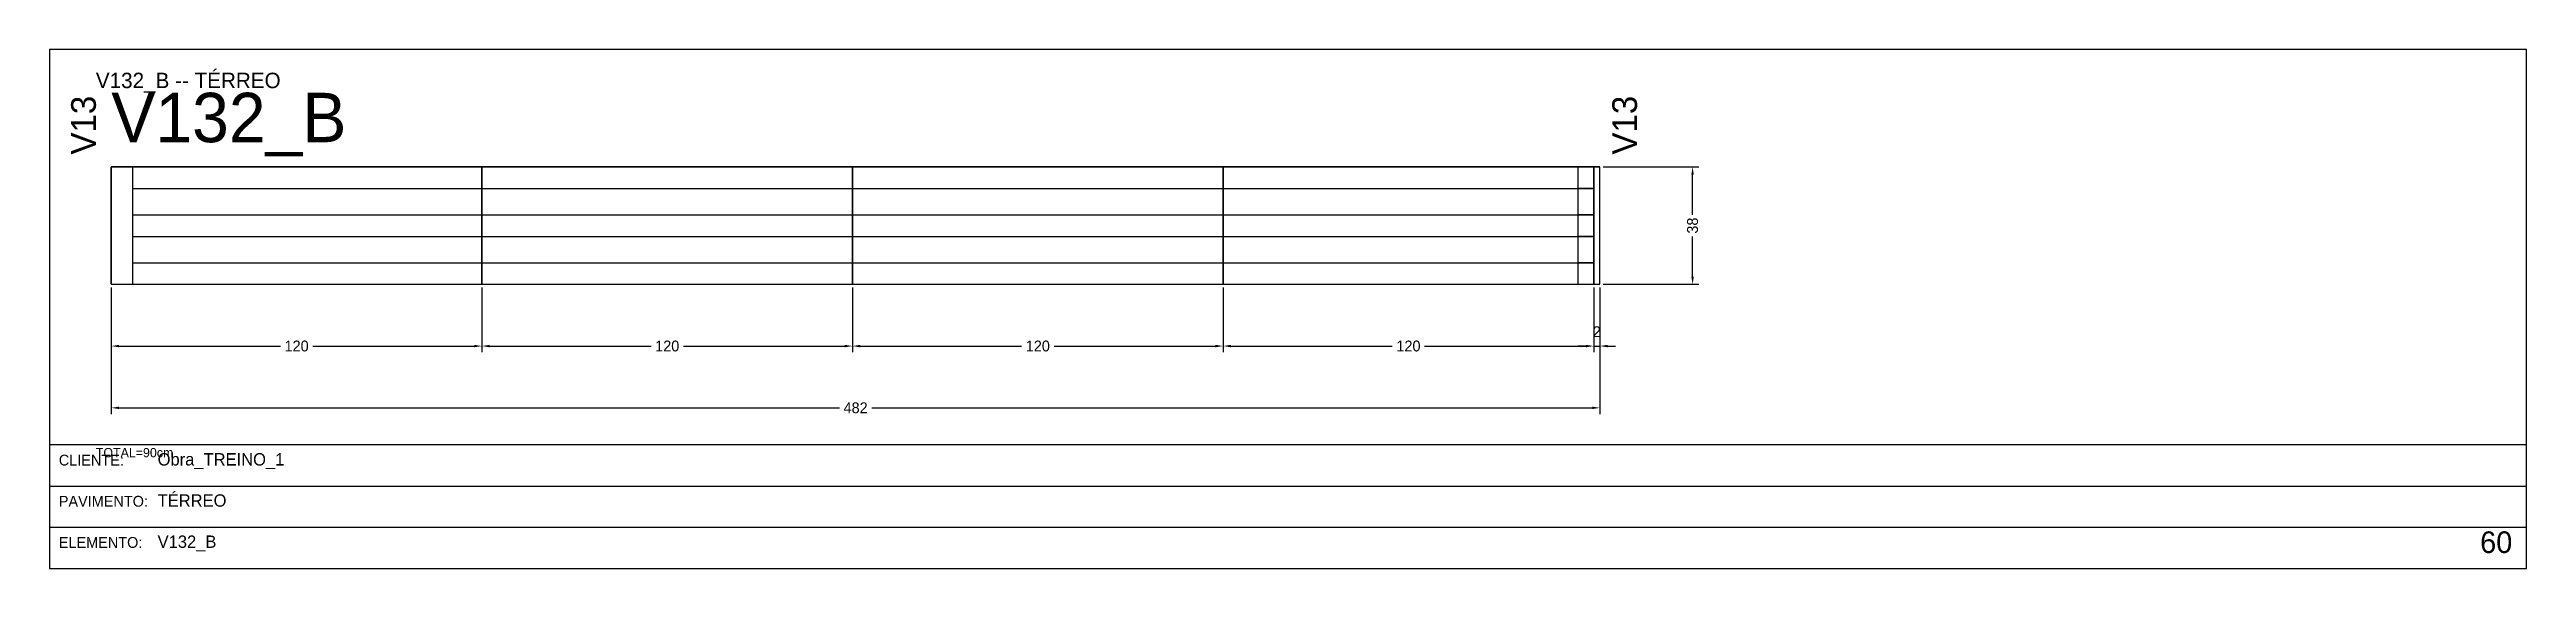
# Model space of a CAD drawing. Header units: metres. Extents: x 0 to 3268, y -4496 to 124.
# Drawn here: x 2466 to 3268, y -3986 to -3818 of the extents above; entities that cross this region are included whole.
import ezdxf

# ---------------------------------------------------------------- set-up
doc = ezdxf.new("R2010")
doc.units = ezdxf.units.M
for name, color, linetype in [('5', 5, 'Continuous'), ('BORDA_CELULA', 9, 'Continuous'), ('CARIMBO', 9, 'Continuous'), ('COTA', 241, 'Continuous'), ('NOMENCLATURA', 7, 'Continuous'), ('Painéis', 200, 'Continuous'), ('SARR_2.2x7', 40, 'Continuous')]:
    doc.layers.add(name, color=color, linetype=linetype)
doc.dimstyles.new('COTA', dxfattribs={"dimtxt": 3.5, "dimasz": 2.5, "dimexe": 2, "dimexo": 1, "dimgap": 0.9, "dimtad": 1, "dimdec": 0, "dimrnd": 1, "dimcen": 2.5, "dimclrd": 4, "dimclre": 4, "dimclrt": 4, "dimazin": 3, "dimtfac": 1, "dimtmove": 0, "dimatfit": 3})

msp = doc.modelspace()

# ---------------------------------------------------------------- texts
at = {"layer": '5'}
for p in [(2481, -3852), (2980, -3852)]:
    msp.add_text('V13', height=8, rotation=90, dxfattribs=at).set_placement(p)
at = {"layer": 'CARIMBO', "color": 9}
for s, p in [('CLIENTE:', (2469, -3952.67)), ('PAVIMENTO:', (2469, -3966)), ('ELEMENTO:', (2469, -3979.33))]:
    msp.add_text(s, height=3.5, dxfattribs=at).set_placement(p)
at = {"layer": 'CARIMBO', "color": 2}
for s, p in [('Obra_TREINO_1', (2501, -3952.67)), ('TÉRREO', (2501, -3966)), ('V132_B', (2501, -3979.33))]:
    msp.add_text(s, height=4, dxfattribs=at).set_placement(p)
at = {"layer": 'CARIMBO', "color": 3}
msp.add_text('60', height=7, dxfattribs=at).set_placement((3253, -3981))
at = {"layer": 'COTA'}
msp.add_text('TOTAL=90cm', height=3, dxfattribs=at).set_placement((2481, -3950))
at = {"layer": 'NOMENCLATURA'}
for s, height, p in [('V132_B -- TÉRREO', 5, (2481, -3830.5)), ('V132_B', 16, (2486, -3848))]:
    msp.add_text(s, height=height, dxfattribs=at).set_placement(p)

# ---------------------------------------------------------------- blocks, each defined once
blk = doc.blocks.new('_CLOSEDFILLED')
at = {"color": 0, "linetype": 'BYBLOCK'}
blk.add_solid([(-1, 0.16), (0, 0), (-1, -0.16)], dxfattribs=at)
blk = doc.blocks.new('*D546')
at = {"color": 4}
for p, q in [((2486, -3895), (2486, -3916)), ((2606, -3895), (2606, -3916)), ((2488.5, -3914), (2540.75, -3914)), ((2551.25, -3914), (2603.5, -3914))]:
    blk.add_line(p, q, dxfattribs=at)
at = {"layer": 'Defpoints'}
for p in [(2486, -3894), (2606, -3894), (2486, -3914)]:
    blk.add_point(p, dxfattribs=at)
at = {"layer": 'COTA', "color": 4, "xscale": 2.5, "yscale": 2.5, "rotation": 180}
blk.add_blockref('_CLOSEDFILLED', (2486, -3914), dxfattribs=at)
at = {"layer": 'COTA', "color": 4, "xscale": 2.5, "yscale": 2.5}
blk.add_blockref('_CLOSEDFILLED', (2606, -3914), dxfattribs=at)
at = {"layer": 'COTA', "color": 4, "insert": (2546, -3914), "char_height": 3.5, "attachment_point": 5}
blk.add_mtext('120', dxfattribs=at)
blk = doc.blocks.new('*D547')
at = {"color": 4}
for p, q in [((2606, -3895), (2606, -3916)), ((2726, -3895), (2726, -3916)), ((2608.5, -3914), (2660.75, -3914)), ((2671.25, -3914), (2723.5, -3914))]:
    blk.add_line(p, q, dxfattribs=at)
at = {"layer": 'Defpoints'}
for p in [(2606, -3894), (2726, -3894), (2606, -3914)]:
    blk.add_point(p, dxfattribs=at)
at = {"layer": 'COTA', "color": 4, "xscale": 2.5, "yscale": 2.5, "rotation": 180}
blk.add_blockref('_CLOSEDFILLED', (2606, -3914), dxfattribs=at)
at = {"layer": 'COTA', "color": 4, "xscale": 2.5, "yscale": 2.5}
blk.add_blockref('_CLOSEDFILLED', (2726, -3914), dxfattribs=at)
at = {"layer": 'COTA', "color": 4, "insert": (2666, -3914), "char_height": 3.5, "attachment_point": 5}
blk.add_mtext('120', dxfattribs=at)
blk = doc.blocks.new('*D548')
at = {"color": 4}
for p, q in [((2726, -3895), (2726, -3916)), ((2846, -3895), (2846, -3916)), ((2728.5, -3914), (2780.75, -3914)), ((2791.25, -3914), (2843.5, -3914))]:
    blk.add_line(p, q, dxfattribs=at)
at = {"layer": 'Defpoints'}
for p in [(2726, -3894), (2846, -3894), (2726, -3914)]:
    blk.add_point(p, dxfattribs=at)
at = {"layer": 'COTA', "color": 4, "xscale": 2.5, "yscale": 2.5, "rotation": 180}
blk.add_blockref('_CLOSEDFILLED', (2726, -3914), dxfattribs=at)
at = {"layer": 'COTA', "color": 4, "xscale": 2.5, "yscale": 2.5}
blk.add_blockref('_CLOSEDFILLED', (2846, -3914), dxfattribs=at)
at = {"layer": 'COTA', "color": 4, "insert": (2786, -3914), "char_height": 3.5, "attachment_point": 5}
blk.add_mtext('120', dxfattribs=at)
blk = doc.blocks.new('*D549')
at = {"color": 4}
for p, q in [((2846, -3895), (2846, -3916)), ((2966, -3895), (2966, -3916)), ((2848.5, -3914), (2900.75, -3914)), ((2911.25, -3914), (2963.5, -3914))]:
    blk.add_line(p, q, dxfattribs=at)
at = {"layer": 'Defpoints'}
for p in [(2846, -3894), (2966, -3894), (2846, -3914)]:
    blk.add_point(p, dxfattribs=at)
at = {"layer": 'COTA', "color": 4, "xscale": 2.5, "yscale": 2.5, "rotation": 180}
blk.add_blockref('_CLOSEDFILLED', (2846, -3914), dxfattribs=at)
at = {"layer": 'COTA', "color": 4, "xscale": 2.5, "yscale": 2.5}
blk.add_blockref('_CLOSEDFILLED', (2966, -3914), dxfattribs=at)
at = {"layer": 'COTA', "color": 4, "insert": (2906, -3914), "char_height": 3.5, "attachment_point": 5}
blk.add_mtext('120', dxfattribs=at)
blk = doc.blocks.new('*D551')
at = {"color": 4}
for p, q in [((2486, -3895), (2486, -3936)), ((2968, -3895), (2968, -3936)), ((2488.5, -3934), (2721.75, -3934)), ((2732.25, -3934), (2965.5, -3934))]:
    blk.add_line(p, q, dxfattribs=at)
at = {"layer": 'Defpoints'}
for p in [(2486, -3894), (2968, -3894), (2486, -3934)]:
    blk.add_point(p, dxfattribs=at)
at = {"layer": 'COTA', "color": 4, "xscale": 2.5, "yscale": 2.5, "rotation": 180}
blk.add_blockref('_CLOSEDFILLED', (2486, -3934), dxfattribs=at)
at = {"layer": 'COTA', "color": 4, "xscale": 2.5, "yscale": 2.5}
blk.add_blockref('_CLOSEDFILLED', (2968, -3934), dxfattribs=at)
at = {"layer": 'COTA', "color": 4, "insert": (2727, -3934), "char_height": 3.5, "attachment_point": 5}
blk.add_mtext('482', dxfattribs=at)
blk = doc.blocks.new('*D552')
at = {"color": 4}
for p, q in [((2969, -3856), (3000, -3856)), ((2998, -3871.5), (2998, -3858.5)), ((2998, -3891.5), (2998, -3878.5)), ((2969, -3894), (3000, -3894))]:
    blk.add_line(p, q, dxfattribs=at)
at = {"layer": 'Defpoints'}
for p in [(2968, -3856), (2968, -3894), (2998, -3894)]:
    blk.add_point(p, dxfattribs=at)
at = {"layer": 'COTA', "color": 4, "xscale": 2.5, "yscale": 2.5}
for p, rotation in [((2998, -3856), 90), ((2998, -3894), 270)]:
    blk.add_blockref('_CLOSEDFILLED', p, dxfattribs=dict(at, rotation=rotation))
at = {"layer": 'COTA', "color": 4, "insert": (2998, -3875), "char_height": 3.5, "attachment_point": 5, "rotation": 90}
blk.add_mtext('38', dxfattribs=at)
blk = doc.blocks.new('*D553')
at = {"color": 4}
for p, q in [((2969, -3856), (3000, -3856)), ((2998, -3871.5), (2998, -3858.5)), ((2998, -3891.5), (2998, -3878.5)), ((2969, -3894), (3000, -3894))]:
    blk.add_line(p, q, dxfattribs=at)
at = {"layer": 'Defpoints'}
for p in [(2968, -3856), (2968, -3894), (2998, -3894)]:
    blk.add_point(p, dxfattribs=at)
at = {"layer": 'COTA', "color": 4, "xscale": 2.5, "yscale": 2.5}
for p, rotation in [((2998, -3856), 90), ((2998, -3894), 270)]:
    blk.add_blockref('_CLOSEDFILLED', p, dxfattribs=dict(at, rotation=rotation))
at = {"layer": 'COTA', "color": 4, "insert": (2998, -3875), "char_height": 3.5, "attachment_point": 5, "rotation": 90}
blk.add_mtext('38', dxfattribs=at)
blk = doc.blocks.new('*D554')
at = {"color": 4}
for p, q in [((2969, -3856), (3000, -3856)), ((2998, -3871.5), (2998, -3858.5)), ((2998, -3891.5), (2998, -3878.5)), ((2969, -3894), (3000, -3894))]:
    blk.add_line(p, q, dxfattribs=at)
at = {"layer": 'Defpoints'}
for p in [(2968, -3856), (2968, -3894), (2998, -3894)]:
    blk.add_point(p, dxfattribs=at)
at = {"layer": 'COTA', "color": 4, "xscale": 2.5, "yscale": 2.5}
for p, rotation in [((2998, -3856), 90), ((2998, -3894), 270)]:
    blk.add_blockref('_CLOSEDFILLED', p, dxfattribs=dict(at, rotation=rotation))
at = {"layer": 'COTA', "color": 4, "insert": (2998, -3875), "char_height": 3.5, "attachment_point": 5, "rotation": 90}
blk.add_mtext('38', dxfattribs=at)
blk = doc.blocks.new('*D555')
at = {"color": 4}
for p, q in [((2969, -3856), (3000, -3856)), ((2998, -3871.5), (2998, -3858.5)), ((2998, -3891.5), (2998, -3878.5)), ((2969, -3894), (3000, -3894))]:
    blk.add_line(p, q, dxfattribs=at)
at = {"layer": 'Defpoints'}
for p in [(2968, -3856), (2968, -3894), (2998, -3894)]:
    blk.add_point(p, dxfattribs=at)
at = {"layer": 'COTA', "color": 4, "xscale": 2.5, "yscale": 2.5}
for p, rotation in [((2998, -3856), 90), ((2998, -3894), 270)]:
    blk.add_blockref('_CLOSEDFILLED', p, dxfattribs=dict(at, rotation=rotation))
at = {"layer": 'COTA', "color": 4, "insert": (2998, -3875), "char_height": 3.5, "attachment_point": 5, "rotation": 90}
blk.add_mtext('38', dxfattribs=at)
blk = doc.blocks.new('*D556')
at = {"color": 4}
for p, q in [((2969, -3856), (3000, -3856)), ((2998, -3871.5), (2998, -3858.5)), ((2998, -3891.5), (2998, -3878.5)), ((2969, -3894), (3000, -3894))]:
    blk.add_line(p, q, dxfattribs=at)
at = {"layer": 'Defpoints'}
for p in [(2968, -3856), (2968, -3894), (2998, -3894)]:
    blk.add_point(p, dxfattribs=at)
at = {"layer": 'COTA', "color": 4, "xscale": 2.5, "yscale": 2.5}
for p, rotation in [((2998, -3856), 90), ((2998, -3894), 270)]:
    blk.add_blockref('_CLOSEDFILLED', p, dxfattribs=dict(at, rotation=rotation))
at = {"layer": 'COTA', "color": 4, "insert": (2998, -3875), "char_height": 3.5, "attachment_point": 5, "rotation": 90}
blk.add_mtext('38', dxfattribs=at)

# ---------------------------------------------------------------- dimensions: what is measured, and where the dimension line sits
at = {"layer": 'COTA'}
for picture in ['*D552', '*D553', '*D554', '*D555', '*D556']:
    dim = msp.add_linear_dim(base=(2998, -3894), p1=(2968, -3894), p2=(2968, -3856), angle=90, dimstyle='COTA', dxfattribs=at)
    dim.commit()
    dim.dimension.update_dxf_attribs({"geometry": picture, "text_midpoint": (2998, -3875)})
for base, p1, p2, picture, middle in [((2486, -3914), (2486, -3894), (2606, -3894), '*D546', (2546, -3914)), ((2486, -3934), (2486, -3894), (2968, -3894), '*D551', (2727, -3934)), ((2606, -3914), (2606, -3894), (2726, -3894), '*D547', (2666, -3914)), ((2726, -3914), (2726, -3894), (2846, -3894), '*D548', (2786, -3914)), ((2846, -3914), (2846, -3894), (2966, -3894), '*D549', (2906, -3914))]:
    dim = msp.add_linear_dim(base=base, p1=p1, p2=p2, dimstyle='COTA', dxfattribs=at)
    dim.commit()
    dim.dimension.update_dxf_attribs({"geometry": picture, "text_midpoint": middle})
msp.add_linear_dim(base=(2966, -3914), p1=(2966, -3894), p2=(2968, -3894), dimstyle='COTA', dxfattribs=at).render()

# ---------------------------------------------------------------- linework, layer by layer
at = {"layer": 'BORDA_CELULA'}
for points in [[(2466, -3986), (3268, -3986), (3268, -3818), (2466, -3818)], [(2466, -3986), (3268, -3986), (3268, -3946), (2466, -3946)]]:
    msp.add_lwpolyline(points, close=True, dxfattribs=at)
at = {"layer": 'CARIMBO'}
for p, q in [((2466, -3959.33), (3268, -3959.33)), ((2466, -3972.67), (3268, -3972.67)), ((2466, -3986), (3268, -3986))]:
    msp.add_line(p, q, dxfattribs=at)
at = {"layer": 'Painéis'}
for points in [[(2486, -3894), (2486, -3856)], [(2486, -3856), (2606, -3856)], [(2486, -3894), (2606, -3894), (2606, -3856), (2486, -3856), (2486, -3894)], [(2606, -3894), (2606, -3856)], [(2606, -3856), (2726, -3856)], [(2606, -3894), (2726, -3894), (2726, -3856), (2606, -3856), (2606, -3894)], [(2726, -3894), (2726, -3856)], [(2726, -3856), (2846, -3856)], [(2726, -3894), (2846, -3894), (2846, -3856), (2726, -3856), (2726, -3894)], [(2846, -3894), (2846, -3856)], [(2846, -3856), (2966, -3856)], [(2846, -3894), (2966, -3894), (2966, -3856), (2846, -3856), (2846, -3894)], [(2966, -3894), (2966, -3856)], [(2966, -3856), (2968, -3856)], [(2966, -3894), (2968, -3894), (2968, -3856), (2966, -3856), (2966, -3894)], [(2968, -3894), (2968, -3856)], [(2486, -3894), (2606, -3894)], [(2606, -3894), (2726, -3894)], [(2726, -3894), (2846, -3894)], [(2846, -3894), (2966, -3894)], [(2966, -3894), (2968, -3894)]]:
    msp.add_lwpolyline(points, dxfattribs=at)
at = {"layer": 'SARR_2.2x7'}
for points in [[(2493, -3894), (2493, -3856)], [(2961, -3894), (2961, -3856)], [(2493, -3863), (2606, -3863)], [(2606, -3863), (2726, -3863)], [(2726, -3863), (2846, -3863)], [(2846, -3863), (2966, -3863)], [(2966, -3863), (2961, -3863)], [(2493, -3871.5), (2606, -3871.5)], [(2606, -3871.5), (2726, -3871.5)], [(2726, -3871.5), (2846, -3871.5)], [(2846, -3871.5), (2966, -3871.5)], [(2966, -3871.5), (2961, -3871.5)], [(2493, -3878.5), (2606, -3878.5)], [(2606, -3878.5), (2726, -3878.5)], [(2726, -3878.5), (2846, -3878.5)], [(2846, -3878.5), (2966, -3878.5)], [(2966, -3878.5), (2961, -3878.5)], [(2493, -3887), (2606, -3887)], [(2606, -3887), (2726, -3887)], [(2726, -3887), (2846, -3887)], [(2846, -3887), (2966, -3887)], [(2966, -3887), (2961, -3887)]]:
    msp.add_lwpolyline(points, dxfattribs=at)

msp.set_redraw_order([(e.dxf.handle, doc.entitydb.next_handle()) for e in msp.query("TEXT MTEXT ATTDEF DIMENSION ARC_DIMENSION")])  # texts and dimensions are drawn at this point

doc.saveas('drawing.dxf')
